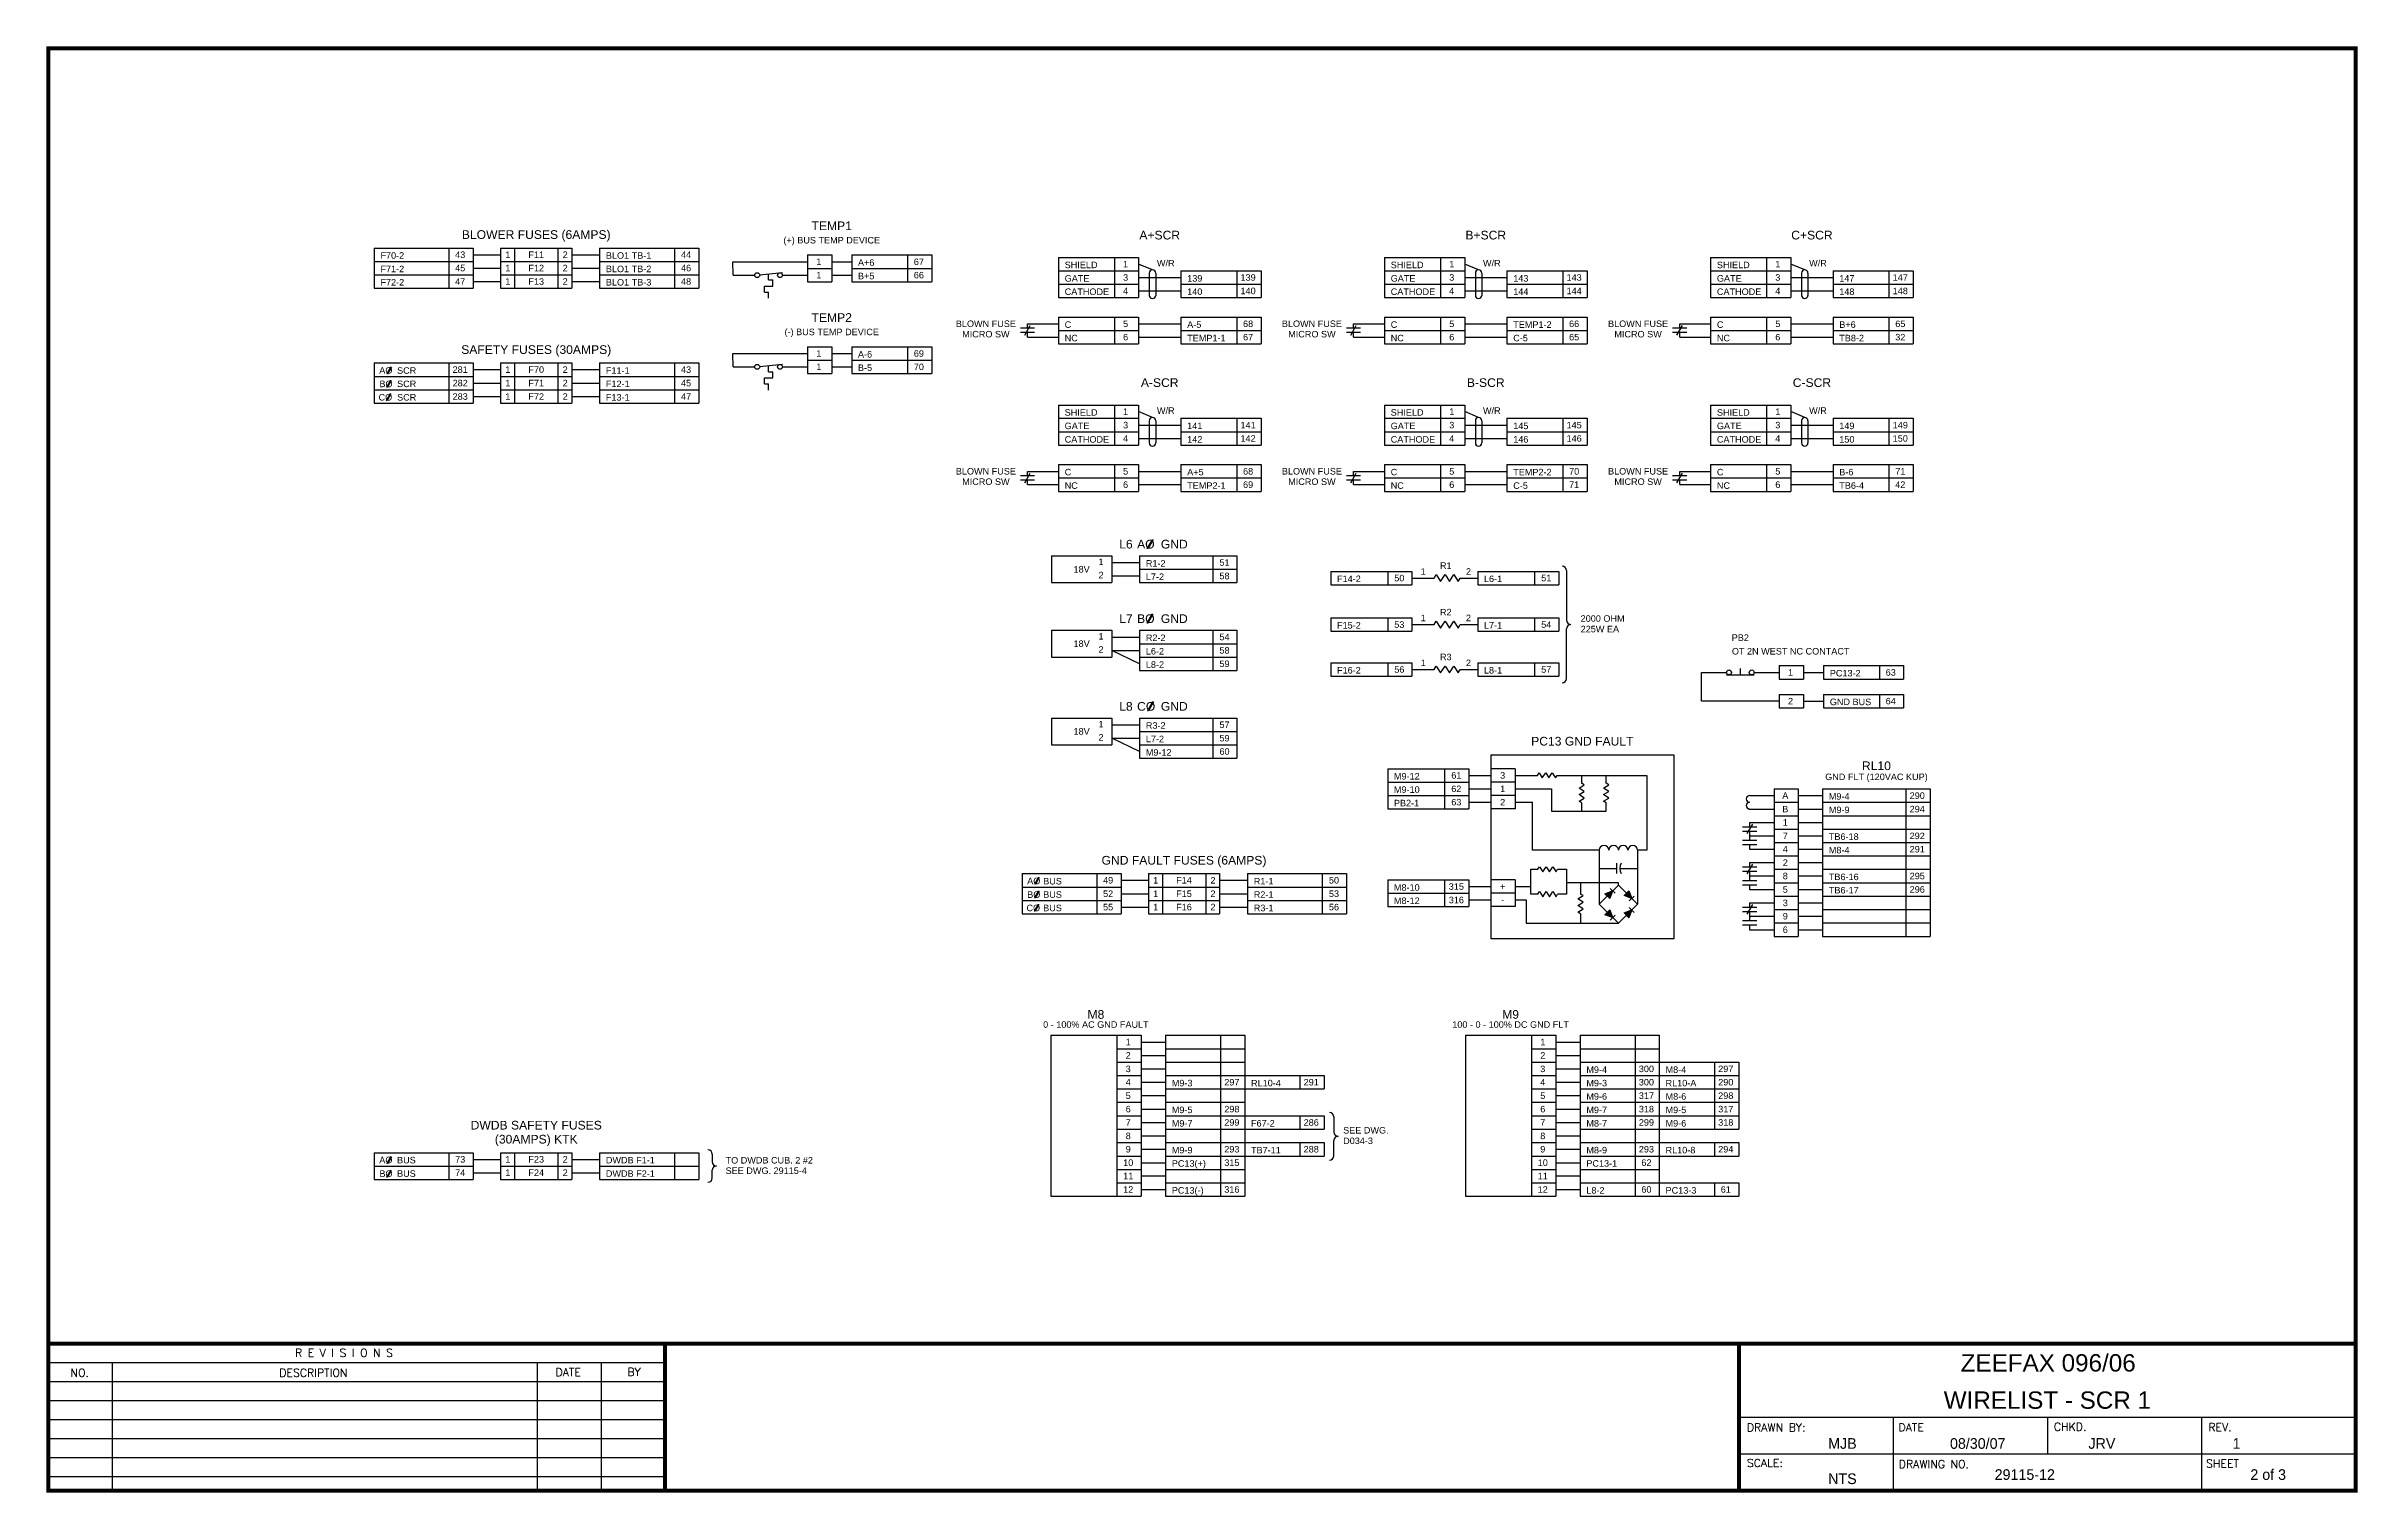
# Model space of a CAD drawing. Extents: x 0.1 to 16.8, y -1.6 to 8.8.
import ezdxf
from ezdxf.enums import TextEntityAlignment as Align

# ---------------------------------------------------------------- set-up
doc = ezdxf.new("R2010")
doc.units = 0
doc.header["$MEASUREMENT"] = 0
doc.layers.get('0').update_dxf_attribs({"linetype": 'CONTINUOUS'})
doc.layers.add('DRAWING', color=7, linetype='CONTINUOUS')
doc.styles.add('A1', font='A1.shx')
doc.styles.add('ROMAND', font='ROMAND.shx')
doc.styles.get("Standard").update_dxf_attribs({"font": 'ARIAL.TTF'})

msp = doc.modelspace()

# ---------------------------------------------------------------- texts
at = {"color": 7}
for s, height, style, p in [('R E V I S I O N S', 0.05763, 'ROMAND', (1.894, -0.648)), ('NO.', 0.0576, 'ROMAND', (0.276, -0.792)), ('DESCRIPTION', 0.05763, 'ROMAND', (1.781, -0.792)), ('DATE', 0.0576, 'ROMAND', (3.772, -0.788)), ('BY', 0.0576, 'ROMAND', (4.29, -0.786)), ('DRAWN BY:', 0.0576, 'ROMAND', (12.359, -1.186)), ('DATE', 0.0576, 'ROMAND', (13.452, -1.185)), ('CHKD.', 0.0576, 'ROMAND', (14.572, -1.181)), ('REV.', 0.0576, 'ROMAND', (15.685, -1.184)), ('MJB', 0.0769, 'A1', (12.945, -1.311)), ('08/30/07', 0.0769, 'A1', (13.823, -1.311)), ('JRV', 0.0769, 'A1', (14.821, -1.311)), ('1', 0.0769, 'A1', (15.86, -1.311)), ('SCALE:', 0.0576, 'ROMAND', (12.359, -1.442)), ('NTS', 0.0769, 'A1', (12.945, -1.565)), ('DRAWING NO.', 0.05763, 'ROMAND', (13.454, -1.45)), ('29115-12', 0.0769, 'A1', (14.145, -1.535)), ('SHEET', 0.0576, 'ROMAND', (15.669, -1.446)), ('2 of 3', 0.0769, 'A1', (15.988, -1.535))]:
    msp.add_text(s, height=height, dxfattribs=dict(at, style=style)).set_placement(p)
at = {"layer": 'DRAWING', "color": 7}
for s, height, p in [('TEMP1', 0.0625, (5.763, 7.471)), ('BLOWER FUSES (6AMPS)', 0.0625, (3.633, 7.408)), ('(+) BUS TEMP DEVICE', 0.04688, (5.763, 7.375)), ('A+SCR', 0.0625, (8.127, 7.404)), ('B+SCR', 0.0625, (10.477, 7.404)), ('C+SCR', 0.0625, (12.828, 7.404)), ('TEMP2', 0.0625, (5.763, 6.81)), ('(-) BUS TEMP DEVICE', 0.04688, (5.763, 6.714)), ('BLOWN FUSE', 0.0469, (6.874, 6.773)), ('MICRO SW', 0.0469, (6.874, 6.698)), ('BLOWN FUSE', 0.0469, (9.224, 6.773)), ('MICRO SW', 0.0469, (9.224, 6.698)), ('BLOWN FUSE', 0.0469, (11.575, 6.773)), ('MICRO SW', 0.0469, (11.575, 6.698)), ('SAFETY FUSES (30AMPS)', 0.0625, (3.633, 6.579)), ('A-SCR', 0.0625, (8.127, 6.341)), ('B-SCR', 0.0625, (10.477, 6.341)), ('C-SCR', 0.0625, (12.828, 6.341)), ('BLOWN FUSE', 0.0469, (6.874, 5.71)), ('MICRO SW', 0.0469, (6.874, 5.635)), ('BLOWN FUSE', 0.0469, (9.224, 5.71)), ('MICRO SW', 0.0469, (9.224, 5.635)), ('BLOWN FUSE', 0.0469, (11.575, 5.71)), ('MICRO SW', 0.0469, (11.575, 5.635)), ('PB2', 0.0469, (12.312, 4.511)), ('PC13 GND FAULT', 0.0625, (11.173, 3.757)), ('GND FLT (120VAC KUP)', 0.04688, (13.293, 3.508)), ('RL10', 0.0625, (13.293, 3.58)), ('GND FAULT FUSES (6AMPS)', 0.0625, (8.302, 2.899)), ('M8', 0.0625, (7.667, 1.788)), ('M9', 0.0625, (10.656, 1.788)), ('0 - 100% AC GND FAULT', 0.04688, (7.667, 1.723)), ('100 - 0 - 100% DC GND FLT', 0.04688, (10.656, 1.723)), ('DWDB SAFETY FUSES', 0.0625, (3.633, 0.99)), ('(30AMPS) KTK', 0.0625, (3.633, 0.889))]:
    msp.add_text(s, height=height, dxfattribs=at).set_placement(p, align=Align.CENTER)
for s, height, p in [('F70-2', 0.0469, (2.51, 7.265)), ('F71-2', 0.0469, (2.51, 7.168)), ('BLO1 TB-1', 0.0469, (4.135, 7.265)), ('BLO1 TB-2', 0.0469, (4.135, 7.168)), ('A+6', 0.0469, (5.952, 7.214)), ('B+5', 0.0469, (5.952, 7.117)), ('SHIELD', 0.0469, (7.442, 7.197)), ('W/R', 0.0469, (8.107, 7.21)), ('SHIELD', 0.0469, (9.792, 7.197)), ('W/R', 0.0469, (10.457, 7.21)), ('SHIELD', 0.0469, (12.143, 7.197)), ('W/R', 0.0469, (12.808, 7.21)), ('F72-2', 0.0469, (2.51, 7.072)), ('BLO1 TB-3', 0.0469, (4.135, 7.072)), ('GATE', 0.0469, (7.442, 7.1)), ('CATHODE', 0.0469, (7.442, 7.004)), ('139', 0.0469, (8.325, 7.1)), ('140', 0.0469, (8.325, 7.004)), ('GATE', 0.0469, (9.792, 7.1)), ('CATHODE', 0.0469, (9.792, 7.004)), ('143', 0.0469, (10.675, 7.1)), ('144', 0.0469, (10.675, 7.004)), ('GATE', 0.0469, (12.143, 7.1)), ('CATHODE', 0.0469, (12.143, 7.004)), ('147', 0.0469, (13.025, 7.1)), ('148', 0.0469, (13.025, 7.004)), ('C', 0.0469, (7.442, 6.767)), ('NC', 0.0469, (7.442, 6.67)), ('A-5', 0.0469, (8.325, 6.767)), ('TEMP1-1', 0.0469, (8.325, 6.67)), ('C', 0.0469, (9.792, 6.767)), ('NC', 0.0469, (9.792, 6.67)), ('TEMP1-2', 0.0469, (10.675, 6.767)), ('C-5', 0.0469, (10.675, 6.67)), ('C', 0.0469, (12.143, 6.767)), ('NC', 0.0469, (12.143, 6.67)), ('TB8-2', 0.0469, (13.025, 6.67)), ('B+6', 0.0469, (13.025, 6.767)), ('A-6', 0.0469, (5.952, 6.553)), ('B-5', 0.0469, (5.952, 6.456)), ('SCR', 0.0469, (2.63, 6.436)), ('SCR', 0.0469, (2.63, 6.34)), ('F11-1', 0.0469, (4.135, 6.436)), ('F12-1', 0.0469, (4.135, 6.34)), ('SCR', 0.0469, (2.63, 6.243)), ('F13-1', 0.0469, (4.135, 6.243)), ('SHIELD', 0.0469, (7.442, 6.134)), ('W/R', 0.0469, (8.107, 6.147)), ('SHIELD', 0.0469, (9.792, 6.134)), ('W/R', 0.0469, (10.457, 6.147)), ('SHIELD', 0.0469, (12.143, 6.134)), ('W/R', 0.0469, (12.808, 6.147)), ('GATE', 0.0469, (7.442, 6.037)), ('141', 0.0469, (8.325, 6.037)), ('GATE', 0.0469, (9.792, 6.037)), ('145', 0.0469, (10.675, 6.037)), ('GATE', 0.0469, (12.143, 6.037)), ('149', 0.0469, (13.025, 6.037)), ('CATHODE', 0.0469, (7.442, 5.94)), ('142', 0.0469, (8.325, 5.94)), ('CATHODE', 0.0469, (9.792, 5.94)), ('146', 0.0469, (10.675, 5.94)), ('CATHODE', 0.0469, (12.143, 5.94)), ('150', 0.0469, (13.025, 5.94)), ('C', 0.0469, (7.442, 5.704)), ('A+5', 0.0469, (8.325, 5.704)), ('C', 0.0469, (9.792, 5.704)), ('TEMP2-2', 0.0469, (10.675, 5.704)), ('C', 0.0469, (12.143, 5.704)), ('B-6', 0.0469, (13.025, 5.704)), ('NC', 0.0469, (7.442, 5.607)), ('TEMP2-1', 0.0469, (8.325, 5.607)), ('NC', 0.0469, (9.792, 5.607)), ('C-5', 0.0469, (10.675, 5.607)), ('NC', 0.0469, (12.143, 5.607)), ('TB6-4', 0.0469, (13.025, 5.607)), ('L6', 0.0625, (7.835, 5.177)), ('GND', 0.0625, (8.135, 5.177)), ('2', 0.0469, (7.686, 4.962)), ('1', 0.0469, (7.686, 5.057)), ('R1-2', 0.0469, (8.027, 5.046)), ('1', 0.0469, (10.008, 4.988)), ('R1', 0.0469, (10.147, 5.03)), ('2', 0.0469, (10.334, 4.988)), ('L7-2', 0.0469, (8.027, 4.95)), ('F14-2', 0.0469, (9.405, 4.935)), ('L6-1', 0.0469, (10.464, 4.935)), ('L7', 0.0625, (7.835, 4.64)), ('GND', 0.0625, (8.135, 4.64)), ('1', 0.0469, (10.008, 4.653)), ('R2', 0.0469, (10.147, 4.695)), ('2', 0.0469, (10.334, 4.653)), ('2000 OHM', 0.0469, (11.161, 4.649)), ('1', 0.0469, (7.686, 4.521)), ('R2-2', 0.0469, (8.027, 4.51)), ('F15-2', 0.0469, (9.405, 4.6)), ('L7-1', 0.0469, (10.464, 4.6)), ('225W EA', 0.0469, (11.161, 4.573)), ('2', 0.0469, (7.686, 4.426)), ('L6-2', 0.0469, (8.027, 4.413)), ('L8-2', 0.0469, (8.027, 4.317)), ('1', 0.0469, (10.008, 4.329)), ('R3', 0.0469, (10.147, 4.372)), ('2', 0.0469, (10.334, 4.329)), ('OT 2N WEST NC CONTACT', 0.04688, (12.251, 4.413)), ('F16-2', 0.0469, (9.405, 4.276)), ('L8-1', 0.0469, (10.464, 4.276)), ('PC13-2', 0.0469, (12.957, 4.255)), ('L8', 0.0625, (7.835, 4.008)), ('GND', 0.0625, (8.135, 4.008)), ('GND BUS', 0.0469, (12.957, 4.048)), ('2', 0.0469, (7.686, 3.793)), ('1', 0.0469, (7.686, 3.888)), ('R3-2', 0.0469, (8.027, 3.878)), ('L7-2', 0.0469, (8.027, 3.781)), ('M9-12', 0.0469, (8.027, 3.684)), ('M9-12', 0.0469, (9.815, 3.512)), ('M9-10', 0.0469, (9.815, 3.416)), ('PB2-1', 0.0469, (9.815, 3.319)), ('M9-4', 0.0469, (12.95, 3.367)), ('M9-9', 0.0469, (12.95, 3.27)), ('TB6-18', 0.0469, (12.95, 3.077)), ('M8-4', 0.0469, (12.95, 2.98)), ('TB6-16', 0.0469, (12.95, 2.787)), ('BUS', 0.0469, (7.287, 2.756)), ('BUS', 0.0469, (7.287, 2.66)), ('R1-1', 0.0469, (8.805, 2.756)), ('R2-1', 0.0469, (8.805, 2.66)), ('M8-10', 0.0469, (9.815, 2.711)), ('TB6-17', 0.0469, (12.95, 2.691)), ('BUS', 0.0469, (7.287, 2.563)), ('R3-1', 0.0469, (8.805, 2.563)), ('M8-12', 0.0469, (9.815, 2.615)), ('M9-3', 0.0469, (8.214, 1.301)), ('RL10-4', 0.0469, (8.785, 1.301)), ('M9-4', 0.0469, (11.202, 1.398)), ('M9-3', 0.0469, (11.202, 1.301)), ('M8-4', 0.0469, (11.773, 1.398)), ('RL10-A', 0.0469, (11.773, 1.301)), ('M9-6', 0.0469, (11.202, 1.205)), ('M8-6', 0.0469, (11.773, 1.205)), ('M9-5', 0.0469, (8.214, 1.108)), ('M9-7', 0.0469, (8.214, 1.011)), ('F67-2', 0.0469, (8.785, 1.011)), ('SEE DWG.', 0.0469, (9.449, 0.961)), ('M9-7', 0.0469, (11.202, 1.108)), ('M8-7', 0.0469, (11.202, 1.011)), ('M9-5', 0.0469, (11.773, 1.108)), ('M9-6', 0.0469, (11.773, 1.011)), ('M9-9', 0.0469, (8.214, 0.818)), ('TB7-11', 0.0469, (8.785, 0.818)), ('D034-3', 0.0469, (9.449, 0.885)), ('M8-9', 0.0469, (11.202, 0.818)), ('RL10-8', 0.0469, (11.773, 0.818)), ('BUS', 0.0469, (2.63, 0.746)), ('BUS', 0.0469, (2.63, 0.649)), ('DWDB F1-1', 0.0469, (4.135, 0.746)), ('DWDB F2-1', 0.0469, (4.135, 0.649)), ('TO DWDB CUB. 2 #2', 0.04688, (4.998, 0.745)), ('SEE DWG. 29115-4', 0.04688, (4.998, 0.67)), ('PC13(+)', 0.0469, (8.214, 0.722)), ('PC13-1', 0.0469, (11.202, 0.722)), ('PC13(-)', 0.0469, (8.214, 0.528)), ('L8-2', 0.0469, (11.202, 0.528)), ('PC13-3', 0.0469, (11.773, 0.528))]:
    msp.add_text(s, height=height, dxfattribs=at).set_placement(p)
for s, p in [('43', (3.085, 7.294)), ('45', (3.085, 7.198)), ('1', (3.428, 7.294)), ('1', (3.428, 7.198)), ('F11', (3.633, 7.294)), ('F12', (3.633, 7.198)), ('2', (3.842, 7.294)), ('2', (3.842, 7.198)), ('44', (4.713, 7.294)), ('46', (4.713, 7.198)), ('1', (5.67, 7.243)), ('1', (5.67, 7.147)), ('67', (6.391, 7.243)), ('66', (6.391, 7.147)), ('1', (7.881, 7.226)), ('1', (10.232, 7.226)), ('1', (12.582, 7.226)), ('47', (3.085, 7.101)), ('1', (3.428, 7.101)), ('F13', (3.633, 7.101)), ('2', (3.842, 7.101)), ('48', (4.713, 7.101)), ('4', (7.881, 7.033)), ('3', (7.881, 7.13)), ('139', (8.764, 7.13)), ('140', (8.764, 7.033)), ('4', (10.232, 7.033)), ('3', (10.232, 7.13)), ('143', (11.114, 7.13)), ('144', (11.114, 7.033)), ('4', (12.582, 7.033)), ('3', (12.582, 7.13)), ('147', (13.465, 7.13)), ('148', (13.465, 7.033)), ('5', (7.881, 6.796)), ('6', (7.881, 6.7)), ('68', (8.764, 6.796)), ('67', (8.764, 6.7)), ('5', (10.232, 6.796)), ('6', (10.232, 6.7)), ('66', (11.114, 6.796)), ('65', (11.114, 6.7)), ('5', (12.582, 6.796)), ('6', (12.582, 6.7)), ('65', (13.465, 6.796)), ('32', (13.465, 6.7)), ('1', (5.67, 6.582)), ('1', (5.67, 6.486)), ('69', (6.391, 6.582)), ('70', (6.391, 6.486)), ('281', (3.085, 6.466)), ('282', (3.085, 6.369)), ('1', (3.428, 6.466)), ('1', (3.428, 6.369)), ('F70', (3.633, 6.466)), ('F71', (3.633, 6.369)), ('2', (3.842, 6.466)), ('2', (3.842, 6.369)), ('43', (4.713, 6.466)), ('45', (4.713, 6.369)), ('283', (3.085, 6.272)), ('1', (3.428, 6.272)), ('F72', (3.633, 6.272)), ('2', (3.842, 6.272)), ('47', (4.713, 6.272)), ('1', (7.881, 6.163)), ('1', (10.232, 6.163)), ('1', (12.582, 6.163)), ('3', (7.881, 6.066)), ('141', (8.764, 6.066)), ('3', (10.232, 6.066)), ('145', (11.114, 6.066)), ('3', (12.582, 6.066)), ('149', (13.465, 6.066)), ('4', (7.881, 5.97)), ('142', (8.764, 5.97)), ('4', (10.232, 5.97)), ('146', (11.114, 5.97)), ('4', (12.582, 5.97)), ('150', (13.465, 5.97)), ('5', (7.881, 5.733)), ('68', (8.764, 5.733)), ('5', (10.232, 5.733)), ('70', (11.114, 5.733)), ('5', (12.582, 5.733)), ('71', (13.465, 5.733)), ('6', (7.881, 5.637)), ('69', (8.764, 5.637)), ('6', (10.232, 5.637)), ('71', (11.114, 5.637)), ('6', (12.582, 5.637)), ('42', (13.465, 5.637)), ('18V', (7.564, 5.027)), ('51', (8.594, 5.076)), ('58', (8.594, 4.979)), ('50', (9.854, 4.964)), ('51', (10.913, 4.964)), ('18V', (7.564, 4.491)), ('54', (8.594, 4.539)), ('53', (9.854, 4.629)), ('54', (10.913, 4.629)), ('58', (8.594, 4.443)), ('59', (8.594, 4.346)), ('56', (9.854, 4.305)), ('57', (10.913, 4.305)), ('1', (12.674, 4.284)), ('63', (13.396, 4.284)), ('2', (12.674, 4.077)), ('64', (13.396, 4.077)), ('18V', (7.564, 3.859)), ('57', (8.594, 3.907)), ('59', (8.594, 3.81)), ('60', (8.594, 3.714)), ('61', (10.265, 3.542)), ('3', (10.599, 3.542)), ('62', (10.265, 3.445)), ('63', (10.265, 3.349)), ('2', (10.599, 3.349)), ('1', (10.599, 3.445)), ('A', (12.636, 3.396)), ('290', (13.587, 3.396)), ('B', (12.636, 3.299)), ('1', (12.636, 3.203)), ('294', (13.587, 3.299)), ('4', (12.636, 3.01)), ('7', (12.636, 3.106)), ('292', (13.587, 3.106)), ('291', (13.587, 3.01)), ('2', (12.636, 2.913)), ('8', (12.636, 2.817)), ('295', (13.587, 2.817)), ('49', (7.755, 2.786)), ('52', (7.755, 2.689)), ('1', (8.098, 2.786)), ('1', (8.098, 2.689)), ('F14', (8.302, 2.786)), ('F15', (8.302, 2.689)), ('2', (8.511, 2.786)), ('2', (8.511, 2.689)), ('50', (9.383, 2.786)), ('53', (9.383, 2.689)), ('315', (10.265, 2.741)), ('316', (10.265, 2.644)), ('+', (10.599, 2.741)), ('5', (12.636, 2.72)), ('296', (13.587, 2.72)), ('55', (7.755, 2.593)), ('1', (8.098, 2.593)), ('F16', (8.302, 2.593)), ('2', (8.511, 2.593)), ('56', (9.383, 2.593)), ('-', (10.599, 2.644)), ('3', (12.636, 2.623)), ('9', (12.636, 2.527)), ('6', (12.636, 2.43)), ('2', (7.9, 1.524)), ('1', (7.9, 1.62)), ('2', (10.888, 1.524)), ('1', (10.888, 1.62)), ('4', (7.9, 1.331)), ('3', (7.9, 1.427)), ('297', (8.647, 1.331)), ('291', (9.219, 1.331)), ('4', (10.888, 1.331)), ('3', (10.888, 1.427)), ('300', (11.635, 1.427)), ('300', (11.635, 1.331)), ('297', (12.207, 1.427)), ('290', (12.207, 1.331)), ('5', (7.9, 1.234)), ('5', (10.888, 1.234)), ('317', (11.635, 1.234)), ('298', (12.207, 1.234)), ('6', (7.9, 1.137)), ('7', (7.9, 1.041)), ('298', (8.647, 1.137)), ('299', (8.647, 1.041)), ('286', (9.219, 1.041)), ('6', (10.888, 1.137)), ('7', (10.888, 1.041)), ('318', (11.635, 1.137)), ('299', (11.635, 1.041)), ('317', (12.207, 1.137)), ('318', (12.207, 1.041)), ('8', (7.9, 0.944)), ('9', (7.9, 0.848)), ('293', (8.647, 0.848)), ('288', (9.219, 0.848)), ('8', (10.888, 0.944)), ('9', (10.888, 0.848)), ('293', (11.635, 0.848)), ('294', (12.207, 0.848)), ('73', (3.085, 0.775)), ('74', (3.085, 0.679)), ('1', (3.428, 0.775)), ('1', (3.428, 0.679)), ('F23', (3.633, 0.775)), ('F24', (3.633, 0.679)), ('2', (3.842, 0.775)), ('2', (3.842, 0.679)), ('10', (7.9, 0.751)), ('11', (7.9, 0.655)), ('315', (8.647, 0.751)), ('10', (10.888, 0.751)), ('11', (10.888, 0.655)), ('62', (11.635, 0.751)), ('12', (7.9, 0.558)), ('316', (8.647, 0.558)), ('12', (10.888, 0.558)), ('60', (11.635, 0.558)), ('61', (12.207, 0.558))]:
    msp.add_text(s, height=0.0469, dxfattribs=at).set_placement(p, align=Align.MIDDLE_CENTER)
at = {"layer": 'DRAWING', "color": 7, "linetype": 'ByBlock'}
msp.add_text('ZEEFAX 096/06', height=0.125, dxfattribs=at).set_placement((14.531, -0.754), align=Align.CENTER)
msp.add_text('WIRELIST - SCR 1', height=0.125, dxfattribs=at).set_placement((14.525, -0.96), align=Align.MIDDLE_CENTER)

# ---------------------------------------------------------------- blocks, each defined once
blk = doc.blocks.new('npcap')
for p, q in [((0, 0.051), (0, -0.051)), ((0.031, 0.051), (0.031, -0.051))]:
    blk.add_line(p, q)
blk = doc.blocks.new('A_phase')
h = blk.add_hatch(color=256)
h.paths.add_polyline_path([(0.1, -0.033), (0.108, -0.033), (0.145, 0.031), (0.137, 0.031)], flags=16)
h.paths.add_polyline_path([(0.01, -0.05), (0.165, -0.05), (0.165, 0.047), (0.01, 0.047)], flags=9)
for p, q in [((0.137, 0.031), (0.1, -0.033)), ((0.145, 0.031), (0.108, -0.033)), ((0.137, 0.031), (0.145, 0.031)), ((0.108, -0.033), (0.1, -0.033))]:
    blk.add_line(p, q)
blk.add_text('AO', height=0.0625).set_placement((0.029, -0.032))
blk = doc.blocks.new('B_phase')
h = blk.add_hatch(color=256)
h.paths.add_polyline_path([(0.094, -0.031), (0.101, -0.031), (0.139, 0.033), (0.131, 0.033)], flags=16)
h.paths.add_polyline_path([(0.01, -0.048), (0.158, -0.048), (0.158, 0.049), (0.01, 0.049)], flags=9)
for p, q in [((0.131, 0.033), (0.094, -0.031)), ((0.139, 0.033), (0.101, -0.031)), ((0.131, 0.033), (0.139, 0.033)), ((0.101, -0.031), (0.094, -0.031))]:
    blk.add_line(p, q)
blk.add_text('BO', height=0.0625).set_placement((0.025, -0.03))
blk = doc.blocks.new('C_phase')
h = blk.add_hatch(color=256)
h.paths.add_polyline_path([(0.099, -0.026), (0.107, -0.026), (0.144, 0.038), (0.136, 0.038)], flags=16)
h.paths.add_polyline_path([(0.013, -0.043), (0.168, -0.043), (0.168, 0.054), (0.013, 0.054)], flags=9)
for p, q in [((0.136, 0.038), (0.099, -0.026)), ((0.144, 0.038), (0.107, -0.026)), ((0.136, 0.038), (0.144, 0.038)), ((0.107, -0.026), (0.099, -0.026))]:
    blk.add_line(p, q)
blk.add_text('CO', height=0.0625).set_placement((0.025, -0.025))
blk = doc.blocks.new('N_C_contact')
for p, q in [((0.051, 0.031), (-0.051, 0.031)), ((0.051, 0), (-0.051, 0)), ((-0.02, -0.019), (0.02, 0.05))]:
    blk.add_line(p, q)
blk = doc.blocks.new('resistor')
for p, q in [((0, 0), (0.016, 0.025)), ((0.016, 0.025), (0.047, -0.025)), ((0.047, -0.025), (0.08, 0.025)), ((0.08, 0.025), (0.111, -0.025)), ((0.111, -0.025), (0.142, 0.025)), ((0.142, 0.025), (0.174, -0.025)), ((0.174, -0.025), (0.189, 0))]:
    blk.add_line(p, q)
blk = doc.blocks.new('coil')
for centre in [(0.046, 0), (0.138, 0), (0.23, 0), (0.322, 0)]:
    blk.add_arc(centre, 0.046, 0, 180)
blk = doc.blocks.new('pcap')
blk.add_line((0, 0.051), (0, -0.051))
blk.add_arc((0.137, 0), 0.105, 151.227, 208.773)
blk = doc.blocks.new('diode')
blk.add_hatch(color=256).paths.add_polyline_path([(0.072, 0), (0, 0.033), (0, -0.033)])
for p, q in [((0, 0.033), (0.072, 0)), ((0, 0.033), (0, -0.033)), ((0.072, 0), (0, -0.033)), ((0.072, 0.033), (0.072, -0.033))]:
    blk.add_line(p, q)

# ---------------------------------------------------------------- linework, layer by layer
at = {"color": 7}
for p, q in [((0.116, -0.553), (0.116, -1.613)), ((0.116, -0.69), (4.561, -0.69)), ((0.116, -0.827), (4.561, -0.827)), ((0.116, -0.827), (4.561, -0.827)), ((0.116, -0.827), (4.561, -0.827)), ((0.577, -0.69), (0.577, -1.613)), ((3.639, -0.69), (3.639, -1.613)), ((4.1, -0.69), (4.1, -1.613)), ((0.116, -0.964), (4.561, -0.964)), ((0.116, -0.964), (4.561, -0.964)), ((0.116, -0.964), (4.561, -0.964)), ((0.116, -1.1), (4.561, -1.1)), ((12.303, -1.083), (16.748, -1.083)), ((13.414, -1.083), (13.414, -1.613)), ((14.525, -1.083), (14.525, -1.348)), ((15.637, -1.083), (15.637, -1.613)), ((0.116, -1.237), (4.561, -1.237)), ((0.116, -1.374), (4.561, -1.374)), ((12.303, -1.348), (16.748, -1.348)), ((0.116, -1.511), (4.561, -1.511))]:
    msp.add_line(p, q, dxfattribs=at)
at = {"color": 7, "const_width": 0.0288}
msp.add_lwpolyline([(16.748, -1.613), (16.748, 8.782), (0.116, 8.782), (0.116, -1.613)], close=True, dxfattribs=at)
for points in [[(0.116, -0.553), (16.748, -0.553)], [(4.561, -0.553), (4.561, -1.613)], [(12.303, -1.613), (12.303, -0.553)]]:
    msp.add_lwpolyline(points, dxfattribs=at)
at = {"layer": 'DRAWING', "color": 7}
for p, q in [((2.465, 7.342), (3.178, 7.342)), ((2.465, 7.342), (2.465, 7.053)), ((3.003, 7.342), (3.003, 7.053)), ((3.178, 7.342), (3.178, 7.053)), ((3.376, 7.342), (3.89, 7.342)), ((3.376, 7.342), (3.376, 7.053)), ((3.476, 7.342), (3.476, 7.053)), ((3.789, 7.342), (3.789, 7.053)), ((3.89, 7.342), (3.89, 7.053)), ((4.09, 7.342), (4.804, 7.342)), ((4.09, 7.342), (4.09, 7.053)), ((4.629, 7.342), (4.629, 7.053)), ((4.804, 7.342), (4.804, 7.053)), ((2.465, 7.246), (3.178, 7.246)), ((3.178, 7.294), (3.376, 7.294)), ((3.178, 7.198), (3.376, 7.198)), ((3.376, 7.246), (3.89, 7.246)), ((3.89, 7.294), (4.09, 7.294)), ((3.89, 7.198), (4.09, 7.198)), ((4.09, 7.246), (4.804, 7.246)), ((5.05, 7.243), (5.588, 7.243)), ((5.052, 7.147), (5.05, 7.243)), ((5.243, 7.149), (5.408, 7.166)), ((5.588, 7.292), (5.763, 7.292)), ((5.588, 7.292), (5.588, 7.099)), ((5.588, 7.195), (5.763, 7.195)), ((5.763, 7.292), (5.763, 7.099)), ((5.763, 7.243), (5.907, 7.243)), ((5.907, 7.292), (6.484, 7.292)), ((5.907, 7.292), (5.907, 7.099)), ((5.907, 7.195), (6.484, 7.195)), ((6.31, 7.292), (6.31, 7.099)), ((6.484, 7.292), (6.484, 7.099)), ((7.397, 7.274), (7.397, 6.985)), ((7.397, 7.274), (7.974, 7.274)), ((7.397, 7.178), (7.974, 7.178)), ((7.8, 7.274), (7.8, 6.985)), ((7.974, 7.274), (7.974, 6.985)), ((8.075, 7.185), (7.974, 7.226)), ((8.28, 7.178), (8.857, 7.178)), ((8.28, 7.178), (8.28, 6.985)), ((8.682, 7.178), (8.682, 6.985)), ((8.857, 7.178), (8.857, 6.985)), ((9.747, 7.274), (10.325, 7.274)), ((9.747, 7.274), (9.747, 6.985)), ((9.747, 7.178), (10.325, 7.178)), ((10.15, 7.274), (10.15, 6.985)), ((10.325, 7.274), (10.325, 6.985)), ((10.425, 7.185), (10.325, 7.226)), ((10.63, 7.178), (11.207, 7.178)), ((10.63, 7.178), (10.63, 6.985)), ((11.033, 7.178), (11.033, 6.985)), ((11.207, 7.178), (11.207, 6.985)), ((12.098, 7.274), (12.675, 7.274)), ((12.098, 7.274), (12.098, 6.985)), ((12.098, 7.178), (12.675, 7.178)), ((12.5, 7.274), (12.5, 6.985)), ((12.675, 7.274), (12.675, 6.985)), ((12.776, 7.185), (12.675, 7.226)), ((12.98, 7.178), (13.558, 7.178)), ((12.98, 7.178), (12.98, 6.985)), ((13.383, 7.178), (13.383, 6.985)), ((13.558, 7.178), (13.558, 6.985)), ((2.465, 7.149), (3.178, 7.149)), ((2.465, 7.053), (3.178, 7.053)), ((3.178, 7.101), (3.376, 7.101)), ((3.376, 7.149), (3.89, 7.149)), ((3.376, 7.053), (3.89, 7.053)), ((3.89, 7.101), (4.09, 7.101)), ((4.09, 7.149), (4.804, 7.149)), ((4.09, 7.053), (4.804, 7.053)), ((5.052, 7.147), (5.208, 7.147)), ((5.278, 7.024), (5.278, 7.068)), ((5.278, 7.068), (5.338, 7.068)), ((5.278, 7.024), (5.308, 7.024)), ((5.308, 7.112), (5.308, 7.156)), ((5.308, 7.112), (5.338, 7.112)), ((5.308, 6.98), (5.308, 7.024)), ((5.338, 7.068), (5.338, 7.112)), ((5.408, 7.147), (5.588, 7.147)), ((5.588, 7.099), (5.763, 7.099)), ((5.763, 7.147), (5.907, 7.147)), ((5.907, 7.099), (6.484, 7.099)), ((7.397, 7.081), (7.974, 7.081)), ((7.974, 7.13), (8.28, 7.13)), ((7.974, 7.033), (8.28, 7.033)), ((8.052, 7.162), (8.052, 7.001)), ((8.098, 7.162), (8.098, 7.001)), ((8.28, 7.081), (8.857, 7.081)), ((9.747, 7.081), (10.325, 7.081)), ((10.325, 7.13), (10.63, 7.13)), ((10.325, 7.033), (10.63, 7.033)), ((10.402, 7.162), (10.402, 7.001)), ((10.449, 7.162), (10.449, 7.001)), ((10.63, 7.081), (11.207, 7.081)), ((12.098, 7.081), (12.675, 7.081)), ((12.675, 7.13), (12.98, 7.13)), ((12.675, 7.033), (12.98, 7.033)), ((12.753, 7.162), (12.753, 7.001)), ((12.799, 7.162), (12.799, 7.001)), ((12.98, 7.081), (13.558, 7.081)), ((7.397, 6.985), (7.974, 6.985)), ((7.397, 6.845), (7.974, 6.845)), ((7.397, 6.845), (7.397, 6.652)), ((7.8, 6.845), (7.8, 6.652)), ((7.974, 6.845), (7.974, 6.652)), ((8.28, 6.985), (8.857, 6.985)), ((8.28, 6.845), (8.857, 6.845)), ((8.28, 6.845), (8.28, 6.652)), ((8.682, 6.845), (8.682, 6.652)), ((8.857, 6.845), (8.857, 6.652)), ((9.747, 6.985), (10.325, 6.985)), ((9.747, 6.845), (10.325, 6.845)), ((9.747, 6.845), (9.747, 6.652)), ((10.15, 6.845), (10.15, 6.652)), ((10.325, 6.845), (10.325, 6.652)), ((10.63, 6.985), (11.207, 6.985)), ((10.63, 6.845), (11.207, 6.845)), ((10.63, 6.845), (10.63, 6.652)), ((11.033, 6.845), (11.033, 6.652)), ((11.207, 6.845), (11.207, 6.652)), ((12.098, 6.985), (12.675, 6.985)), ((12.098, 6.845), (12.675, 6.845)), ((12.098, 6.845), (12.098, 6.652)), ((12.5, 6.845), (12.5, 6.652)), ((12.675, 6.845), (12.675, 6.652)), ((12.98, 6.985), (13.558, 6.985)), ((12.98, 6.845), (13.558, 6.845)), ((12.98, 6.845), (12.98, 6.652)), ((13.383, 6.845), (13.383, 6.652)), ((13.558, 6.845), (13.558, 6.652)), ((7.174, 6.796), (7.397, 6.796)), ((7.174, 6.764), (7.174, 6.796)), ((7.174, 6.7), (7.174, 6.733)), ((7.174, 6.7), (7.397, 6.7)), ((7.397, 6.748), (7.974, 6.748)), ((7.974, 6.796), (8.28, 6.796)), ((7.974, 6.7), (8.28, 6.7)), ((8.28, 6.748), (8.857, 6.748)), ((9.524, 6.796), (9.747, 6.796)), ((9.524, 6.764), (9.524, 6.796)), ((9.524, 6.7), (9.524, 6.733)), ((9.524, 6.7), (9.747, 6.7)), ((9.747, 6.748), (10.325, 6.748)), ((10.325, 6.796), (10.63, 6.796)), ((10.325, 6.7), (10.63, 6.7)), ((10.63, 6.748), (11.207, 6.748)), ((11.875, 6.796), (12.098, 6.796)), ((11.875, 6.764), (11.875, 6.796)), ((11.875, 6.7), (11.875, 6.733)), ((11.875, 6.7), (12.098, 6.7)), ((12.098, 6.748), (12.675, 6.748)), ((12.675, 6.796), (12.98, 6.796)), ((12.675, 6.7), (12.98, 6.7)), ((12.98, 6.748), (13.558, 6.748)), ((2.465, 6.514), (3.178, 6.514)), ((2.465, 6.514), (2.465, 6.224)), ((3.003, 6.514), (3.003, 6.224)), ((3.178, 6.514), (3.178, 6.224)), ((3.376, 6.514), (3.89, 6.514)), ((3.376, 6.514), (3.376, 6.224)), ((3.476, 6.514), (3.476, 6.224)), ((3.789, 6.514), (3.789, 6.224)), ((3.89, 6.514), (3.89, 6.224)), ((4.09, 6.514), (4.804, 6.514)), ((4.09, 6.514), (4.09, 6.224)), ((4.629, 6.514), (4.629, 6.224)), ((4.804, 6.514), (4.804, 6.224)), ((5.05, 6.582), (5.588, 6.582)), ((5.052, 6.486), (5.05, 6.582)), ((5.243, 6.488), (5.408, 6.505)), ((5.588, 6.631), (5.763, 6.631)), ((5.588, 6.631), (5.588, 6.437)), ((5.588, 6.534), (5.763, 6.534)), ((5.763, 6.631), (5.763, 6.437)), ((5.763, 6.582), (5.907, 6.582)), ((5.907, 6.631), (6.484, 6.631)), ((5.907, 6.631), (5.907, 6.437)), ((5.907, 6.534), (6.484, 6.534)), ((6.31, 6.631), (6.31, 6.437)), ((6.484, 6.631), (6.484, 6.437)), ((7.397, 6.652), (7.974, 6.652)), ((8.28, 6.652), (8.857, 6.652)), ((9.747, 6.652), (10.325, 6.652)), ((10.63, 6.652), (11.207, 6.652)), ((12.098, 6.652), (12.675, 6.652)), ((12.98, 6.652), (13.558, 6.652)), ((2.465, 6.417), (3.178, 6.417)), ((3.178, 6.466), (3.376, 6.466)), ((3.178, 6.369), (3.376, 6.369)), ((3.376, 6.417), (3.89, 6.417)), ((3.89, 6.466), (4.09, 6.466)), ((3.89, 6.369), (4.09, 6.369)), ((4.09, 6.417), (4.804, 6.417)), ((5.052, 6.486), (5.208, 6.486)), ((5.278, 6.407), (5.338, 6.407)), ((5.278, 6.363), (5.278, 6.407)), ((5.278, 6.363), (5.308, 6.363)), ((5.308, 6.451), (5.308, 6.495)), ((5.308, 6.451), (5.338, 6.451)), ((5.308, 6.319), (5.308, 6.363)), ((5.338, 6.407), (5.338, 6.451)), ((5.408, 6.486), (5.588, 6.486)), ((5.588, 6.437), (5.763, 6.437)), ((5.763, 6.486), (5.907, 6.486)), ((5.907, 6.437), (6.484, 6.437)), ((2.465, 6.321), (3.178, 6.321)), ((2.465, 6.224), (3.178, 6.224)), ((3.178, 6.272), (3.376, 6.272)), ((3.376, 6.321), (3.89, 6.321)), ((3.376, 6.224), (3.89, 6.224)), ((3.89, 6.272), (4.09, 6.272)), ((4.09, 6.321), (4.804, 6.321)), ((4.09, 6.224), (4.804, 6.224)), ((7.397, 6.211), (7.974, 6.211)), ((7.397, 6.211), (7.397, 5.922)), ((7.8, 6.211), (7.8, 5.922)), ((7.974, 6.211), (7.974, 5.922)), ((9.747, 6.211), (10.325, 6.211)), ((9.747, 6.211), (9.747, 5.922)), ((10.15, 6.211), (10.15, 5.922)), ((10.325, 6.211), (10.325, 5.922)), ((12.098, 6.211), (12.675, 6.211)), ((12.098, 6.211), (12.098, 5.922)), ((12.5, 6.211), (12.5, 5.922)), ((12.675, 6.211), (12.675, 5.922)), ((7.397, 6.115), (7.974, 6.115)), ((7.397, 6.018), (7.974, 6.018)), ((8.075, 6.121), (7.974, 6.163)), ((7.974, 6.066), (8.28, 6.066)), ((8.052, 6.098), (8.052, 5.938)), ((8.098, 6.098), (8.098, 5.938)), ((8.28, 6.115), (8.857, 6.115)), ((8.28, 6.115), (8.28, 5.922)), ((8.28, 6.018), (8.857, 6.018)), ((8.682, 6.115), (8.682, 5.922)), ((8.857, 6.115), (8.857, 5.922)), ((9.747, 6.115), (10.325, 6.115)), ((9.747, 6.018), (10.325, 6.018)), ((10.425, 6.121), (10.325, 6.163)), ((10.325, 6.066), (10.63, 6.066)), ((10.402, 6.098), (10.402, 5.938)), ((10.449, 6.098), (10.449, 5.938)), ((10.63, 6.115), (10.63, 5.922)), ((10.63, 6.115), (11.207, 6.115)), ((10.63, 6.018), (11.207, 6.018)), ((11.033, 6.115), (11.033, 5.922)), ((11.207, 6.115), (11.207, 5.922)), ((12.098, 6.115), (12.675, 6.115)), ((12.098, 6.018), (12.675, 6.018)), ((12.776, 6.121), (12.675, 6.163)), ((12.675, 6.066), (12.98, 6.066)), ((12.753, 6.098), (12.753, 5.938)), ((12.799, 6.098), (12.799, 5.938)), ((12.98, 6.115), (12.98, 5.922)), ((12.98, 6.115), (13.558, 6.115)), ((12.98, 6.018), (13.558, 6.018)), ((13.383, 6.115), (13.383, 5.922)), ((13.558, 6.115), (13.558, 5.922)), ((7.397, 5.922), (7.974, 5.922)), ((7.974, 5.97), (8.28, 5.97)), ((8.28, 5.922), (8.857, 5.922)), ((9.747, 5.922), (10.325, 5.922)), ((10.325, 5.97), (10.63, 5.97)), ((10.63, 5.922), (11.207, 5.922)), ((12.098, 5.922), (12.675, 5.922)), ((12.675, 5.97), (12.98, 5.97)), ((12.98, 5.922), (13.558, 5.922)), ((7.174, 5.733), (7.397, 5.733)), ((7.174, 5.701), (7.174, 5.733)), ((7.174, 5.637), (7.174, 5.669)), ((7.397, 5.782), (7.974, 5.782)), ((7.397, 5.782), (7.397, 5.588)), ((7.397, 5.685), (7.974, 5.685)), ((7.8, 5.782), (7.8, 5.588)), ((7.974, 5.782), (7.974, 5.588)), ((7.974, 5.733), (8.28, 5.733)), ((8.28, 5.782), (8.857, 5.782)), ((8.28, 5.782), (8.28, 5.588)), ((8.28, 5.685), (8.857, 5.685)), ((8.682, 5.782), (8.682, 5.588)), ((8.857, 5.782), (8.857, 5.588)), ((9.524, 5.733), (9.747, 5.733)), ((9.524, 5.701), (9.524, 5.733)), ((9.524, 5.637), (9.524, 5.669)), ((9.747, 5.782), (10.325, 5.782)), ((9.747, 5.782), (9.747, 5.588)), ((9.747, 5.685), (10.325, 5.685)), ((10.15, 5.782), (10.15, 5.588)), ((10.325, 5.782), (10.325, 5.588)), ((10.325, 5.733), (10.63, 5.733)), ((10.63, 5.782), (11.207, 5.782)), ((10.63, 5.782), (10.63, 5.588)), ((10.63, 5.685), (11.207, 5.685)), ((11.033, 5.782), (11.033, 5.588)), ((11.207, 5.782), (11.207, 5.588)), ((11.875, 5.733), (12.098, 5.733)), ((11.875, 5.701), (11.875, 5.733)), ((11.875, 5.637), (11.875, 5.669)), ((12.098, 5.782), (12.675, 5.782)), ((12.098, 5.782), (12.098, 5.588)), ((12.098, 5.685), (12.675, 5.685)), ((12.5, 5.782), (12.5, 5.588)), ((12.675, 5.782), (12.675, 5.588)), ((12.675, 5.733), (12.98, 5.733)), ((12.98, 5.782), (13.558, 5.782)), ((12.98, 5.782), (12.98, 5.588)), ((12.98, 5.685), (13.558, 5.685)), ((13.383, 5.782), (13.383, 5.588)), ((13.558, 5.782), (13.558, 5.588)), ((7.174, 5.637), (7.397, 5.637)), ((7.397, 5.588), (7.974, 5.588)), ((7.974, 5.637), (8.28, 5.637)), ((8.28, 5.588), (8.857, 5.588)), ((9.524, 5.637), (9.747, 5.637)), ((9.747, 5.588), (10.325, 5.588)), ((10.325, 5.637), (10.63, 5.637)), ((10.63, 5.588), (11.207, 5.588)), ((11.875, 5.637), (12.098, 5.637)), ((12.098, 5.588), (12.675, 5.588)), ((12.675, 5.637), (12.98, 5.637)), ((12.98, 5.588), (13.558, 5.588)), ((7.347, 5.124), (7.781, 5.124)), ((7.347, 5.124), (7.347, 4.931)), ((7.781, 5.124), (7.781, 4.931)), ((7.781, 5.076), (7.982, 5.076)), ((7.982, 5.124), (8.684, 5.124)), ((7.982, 5.124), (7.982, 4.931)), ((7.982, 5.027), (8.684, 5.027)), ((8.51, 5.124), (8.51, 4.931)), ((8.684, 5.124), (8.684, 4.931)), ((9.36, 5.012), (9.945, 5.012)), ((9.36, 5.012), (9.36, 4.916)), ((9.77, 5.012), (9.77, 4.916)), ((9.945, 5.012), (9.945, 4.916)), ((10.419, 5.012), (11.004, 5.012)), ((10.419, 5.012), (10.419, 4.916)), ((10.829, 5.012), (10.829, 4.916)), ((11.004, 5.012), (11.004, 4.916)), ((11.027, 5.05), (11.027, 5.05)), ((11.059, 5.018), (11.059, 4.66)), ((7.347, 4.931), (7.781, 4.931)), ((7.781, 4.979), (7.982, 4.979)), ((7.982, 4.931), (8.684, 4.931)), ((9.36, 4.916), (9.945, 4.916)), ((9.945, 4.964), (10.104, 4.964)), ((10.293, 4.964), (10.419, 4.964)), ((10.419, 4.916), (11.004, 4.916)), ((9.36, 4.677), (9.945, 4.677)), ((9.36, 4.677), (9.36, 4.581)), ((9.77, 4.677), (9.77, 4.581)), ((9.945, 4.677), (9.945, 4.581)), ((10.419, 4.677), (11.004, 4.677)), ((10.419, 4.677), (10.419, 4.581)), ((10.829, 4.677), (10.829, 4.581)), ((11.004, 4.677), (11.004, 4.581)), ((7.347, 4.588), (7.347, 4.394)), ((7.347, 4.588), (7.781, 4.588)), ((7.781, 4.588), (7.781, 4.394)), ((7.781, 4.539), (7.982, 4.539)), ((7.982, 4.588), (8.684, 4.588)), ((7.982, 4.588), (7.982, 4.298)), ((8.51, 4.588), (8.51, 4.298)), ((8.684, 4.588), (8.684, 4.298)), ((9.36, 4.581), (9.945, 4.581)), ((9.945, 4.629), (10.104, 4.629)), ((10.293, 4.629), (10.419, 4.629)), ((10.419, 4.581), (11.004, 4.581)), ((11.059, 4.24), (11.059, 4.598)), ((11.09, 4.629), (11.09, 4.629)), ((11.09, 4.629), (11.09, 4.629)), ((7.347, 4.394), (7.781, 4.394)), ((7.781, 4.443), (7.982, 4.443)), ((7.982, 4.346), (7.781, 4.443)), ((7.982, 4.491), (8.684, 4.491)), ((7.982, 4.394), (8.684, 4.394)), ((9.36, 4.354), (9.945, 4.354)), ((9.36, 4.354), (9.36, 4.257)), ((9.77, 4.354), (9.77, 4.257)), ((9.945, 4.354), (9.945, 4.257)), ((10.419, 4.354), (11.004, 4.354)), ((10.419, 4.354), (10.419, 4.257)), ((10.829, 4.354), (10.829, 4.257)), ((11.004, 4.354), (11.004, 4.257)), ((12.593, 4.333), (12.767, 4.333)), ((12.593, 4.333), (12.593, 4.236)), ((12.767, 4.333), (12.767, 4.236)), ((12.911, 4.333), (13.489, 4.333)), ((12.911, 4.333), (12.911, 4.236)), ((13.314, 4.333), (13.314, 4.236)), ((13.489, 4.333), (13.489, 4.236)), ((7.982, 4.298), (8.684, 4.298)), ((9.36, 4.257), (9.945, 4.257)), ((9.945, 4.305), (10.104, 4.305)), ((10.293, 4.305), (10.419, 4.305)), ((10.419, 4.257), (11.004, 4.257)), ((11.027, 4.208), (11.027, 4.208)), ((12.032, 4.284), (12.213, 4.284)), ((12.032, 4.077), (12.032, 4.284)), ((12.213, 4.267), (12.412, 4.267)), ((12.312, 4.267), (12.312, 4.311)), ((12.412, 4.284), (12.593, 4.284)), ((12.593, 4.236), (12.767, 4.236)), ((12.767, 4.284), (12.911, 4.284)), ((12.911, 4.236), (13.489, 4.236)), ((12.593, 4.077), (12.032, 4.077)), ((12.593, 4.126), (12.767, 4.126)), ((12.593, 4.126), (12.593, 4.029)), ((12.593, 4.029), (12.767, 4.029)), ((12.767, 4.126), (12.767, 4.029)), ((12.767, 4.077), (12.911, 4.077)), ((12.911, 4.126), (13.489, 4.126)), ((12.911, 4.126), (12.911, 4.029)), ((12.911, 4.029), (13.489, 4.029)), ((13.314, 4.126), (13.314, 4.029)), ((13.489, 4.126), (13.489, 4.029)), ((7.347, 3.955), (7.781, 3.955)), ((7.347, 3.955), (7.347, 3.762)), ((7.781, 3.955), (7.781, 3.762)), ((7.781, 3.907), (7.982, 3.907)), ((7.982, 3.955), (8.684, 3.955)), ((7.982, 3.955), (7.982, 3.666)), ((7.982, 3.859), (8.684, 3.859)), ((8.51, 3.955), (8.51, 3.666)), ((8.684, 3.955), (8.684, 3.666)), ((7.347, 3.762), (7.781, 3.762)), ((7.781, 3.81), (7.982, 3.81)), ((7.982, 3.714), (7.781, 3.81)), ((7.982, 3.762), (8.684, 3.762)), ((7.982, 3.666), (8.684, 3.666)), ((10.514, 3.691), (10.514, 2.365)), ((10.514, 3.691), (11.832, 3.691)), ((11.832, 3.691), (11.832, 2.365)), ((9.77, 3.59), (10.355, 3.59)), ((9.77, 3.59), (9.77, 3.3)), ((10.18, 3.59), (10.18, 3.3)), ((10.355, 3.59), (10.355, 3.3)), ((10.355, 3.542), (10.514, 3.542)), ((10.689, 3.59), (10.514, 3.59)), ((10.689, 3.59), (10.689, 3.3)), ((10.689, 3.542), (10.849, 3.542)), ((10.991, 3.542), (11.638, 3.542)), ((11.168, 3.542), (11.168, 3.485)), ((11.345, 3.485), (11.345, 3.542)), ((11.638, 3.542), (11.638, 3.003)), ((9.77, 3.493), (10.355, 3.493)), ((9.77, 3.397), (10.355, 3.397)), ((10.355, 3.445), (10.514, 3.445)), ((10.355, 3.349), (10.514, 3.349)), ((10.689, 3.493), (10.514, 3.493)), ((10.689, 3.397), (10.514, 3.397)), ((10.689, 3.445), (10.95, 3.445)), ((10.689, 3.349), (10.815, 3.349)), ((10.815, 3.003), (10.815, 3.349)), ((10.95, 3.445), (10.95, 3.285)), ((11.168, 3.343), (11.168, 3.285)), ((11.345, 3.285), (11.345, 3.343)), ((12.379, 3.396), (12.555, 3.396)), ((12.555, 3.444), (12.729, 3.444)), ((12.555, 3.444), (12.555, 2.382)), ((12.555, 3.348), (12.729, 3.348)), ((12.729, 3.444), (12.729, 2.382)), ((12.729, 3.396), (12.905, 3.396)), ((12.905, 3.444), (13.681, 3.444)), ((12.905, 3.444), (12.905, 2.382)), ((12.905, 3.348), (13.681, 3.348)), ((13.506, 3.444), (13.506, 2.382)), ((13.681, 3.444), (13.681, 2.382)), ((9.77, 3.3), (10.355, 3.3)), ((10.689, 3.3), (10.514, 3.3)), ((10.95, 3.285), (11.345, 3.285)), ((12.379, 3.299), (12.555, 3.299)), ((12.379, 3.203), (12.555, 3.203)), ((12.379, 3.203), (12.379, 3.172)), ((12.555, 3.251), (12.729, 3.251)), ((12.729, 3.299), (12.905, 3.299)), ((12.729, 3.203), (12.905, 3.203)), ((12.905, 3.251), (13.681, 3.251)), ((11.295, 3.003), (10.815, 3.003)), ((11.295, 3.003), (11.295, 2.613)), ((11.638, 3.003), (11.571, 3.003)), ((11.571, 3.003), (11.571, 2.613)), ((12.379, 3.14), (12.379, 3.075)), ((12.379, 3.106), (12.555, 3.106)), ((12.379, 3.044), (12.379, 3.01)), ((12.379, 3.01), (12.555, 3.01)), ((12.555, 3.155), (12.729, 3.155)), ((12.555, 3.058), (12.729, 3.058)), ((12.729, 3.106), (12.905, 3.106)), ((12.729, 3.01), (12.905, 3.01)), ((12.905, 3.155), (13.681, 3.155)), ((12.905, 3.058), (13.681, 3.058)), ((7.135, 2.834), (7.848, 2.834)), ((7.135, 2.834), (7.135, 2.544)), ((7.673, 2.834), (7.673, 2.544)), ((7.848, 2.834), (7.848, 2.544)), ((8.045, 2.834), (8.559, 2.834)), ((8.045, 2.834), (8.045, 2.544)), ((8.146, 2.834), (8.146, 2.544)), ((8.459, 2.834), (8.459, 2.544)), ((8.559, 2.834), (8.559, 2.544)), ((8.76, 2.834), (9.473, 2.834)), ((8.76, 2.834), (8.76, 2.544)), ((9.298, 2.834), (9.298, 2.544)), ((9.473, 2.834), (9.473, 2.544)), ((10.803, 2.686), (10.803, 2.865)), ((10.803, 2.865), (10.853, 2.865)), ((10.995, 2.865), (11.058, 2.865)), ((11.058, 2.865), (11.058, 2.686)), ((11.295, 2.872), (11.42, 2.872)), ((11.443, 2.872), (11.571, 2.872)), ((12.379, 2.913), (12.555, 2.913)), ((12.379, 2.913), (12.379, 2.882)), ((12.379, 2.851), (12.379, 2.785)), ((12.555, 2.961), (12.729, 2.961)), ((12.555, 2.865), (12.729, 2.865)), ((12.729, 2.913), (12.905, 2.913)), ((12.905, 2.961), (13.681, 2.961)), ((12.905, 2.865), (13.681, 2.865)), ((7.135, 2.737), (7.848, 2.737)), ((7.848, 2.786), (8.045, 2.786)), ((7.848, 2.689), (8.045, 2.689)), ((8.045, 2.737), (8.559, 2.737)), ((8.559, 2.786), (8.76, 2.786)), ((8.559, 2.689), (8.76, 2.689)), ((8.76, 2.737), (9.473, 2.737)), ((9.77, 2.789), (9.77, 2.596)), ((9.77, 2.789), (10.355, 2.789)), ((9.77, 2.692), (10.355, 2.692)), ((10.18, 2.789), (10.18, 2.596)), ((10.355, 2.789), (10.355, 2.596)), ((10.355, 2.741), (10.514, 2.741)), ((10.689, 2.789), (10.514, 2.789)), ((10.689, 2.692), (10.514, 2.692)), ((10.689, 2.789), (10.689, 2.596)), ((10.689, 2.741), (10.803, 2.741)), ((10.853, 2.686), (10.803, 2.686)), ((11.058, 2.686), (10.995, 2.686)), ((11.433, 2.768), (11.058, 2.768)), ((11.16, 2.768), (11.16, 2.687)), ((11.433, 2.751), (11.295, 2.613)), ((11.433, 2.751), (11.433, 2.768)), ((11.433, 2.751), (11.571, 2.613)), ((12.379, 2.817), (12.555, 2.817)), ((12.379, 2.754), (12.379, 2.72)), ((12.379, 2.72), (12.555, 2.72)), ((12.555, 2.768), (12.729, 2.768)), ((12.555, 2.672), (12.729, 2.672)), ((12.729, 2.817), (12.905, 2.817)), ((12.729, 2.72), (12.905, 2.72)), ((12.905, 2.768), (13.681, 2.768)), ((12.905, 2.672), (13.681, 2.672)), ((7.135, 2.641), (7.848, 2.641)), ((7.135, 2.544), (7.848, 2.544)), ((7.848, 2.593), (8.045, 2.593)), ((8.045, 2.641), (8.559, 2.641)), ((8.045, 2.544), (8.559, 2.544)), ((8.559, 2.593), (8.76, 2.593)), ((8.76, 2.641), (9.473, 2.641)), ((8.76, 2.544), (9.473, 2.544)), ((9.77, 2.596), (10.355, 2.596)), ((10.355, 2.644), (10.514, 2.644)), ((10.689, 2.596), (10.514, 2.596)), ((10.689, 2.644), (10.769, 2.644)), ((10.769, 2.644), (10.769, 2.476)), ((11.16, 2.545), (11.16, 2.476)), ((11.433, 2.476), (11.295, 2.613)), ((11.433, 2.476), (11.571, 2.613)), ((12.379, 2.623), (12.555, 2.623)), ((12.379, 2.623), (12.379, 2.592)), ((12.379, 2.561), (12.379, 2.496)), ((12.379, 2.527), (12.555, 2.527)), ((12.555, 2.575), (12.729, 2.575)), ((12.729, 2.623), (12.905, 2.623)), ((12.729, 2.527), (12.905, 2.527)), ((12.905, 2.575), (13.681, 2.575)), ((11.832, 2.365), (10.514, 2.365)), ((10.769, 2.476), (11.433, 2.476)), ((12.379, 2.464), (12.379, 2.43)), ((12.379, 2.43), (12.555, 2.43)), ((12.555, 2.479), (12.729, 2.479)), ((12.555, 2.382), (12.729, 2.382)), ((12.729, 2.43), (12.905, 2.43)), ((12.905, 2.479), (13.681, 2.479)), ((12.905, 2.382), (13.681, 2.382)), ((7.342, 1.669), (7.993, 1.669)), ((7.342, 1.669), (7.342, 0.51)), ((7.818, 1.669), (7.818, 0.51)), ((7.993, 1.669), (7.993, 0.51)), ((8.168, 1.669), (8.74, 1.669)), ((8.168, 1.669), (8.168, 0.51)), ((8.565, 1.669), (8.565, 0.51)), ((8.74, 1.669), (8.74, 0.51)), ((10.33, 1.669), (10.981, 1.669)), ((10.33, 1.669), (10.33, 0.51)), ((10.806, 1.669), (10.806, 0.51)), ((10.981, 1.669), (10.981, 0.51)), ((11.157, 1.669), (11.157, 0.51)), ((11.157, 1.669), (11.728, 1.669)), ((11.553, 1.669), (11.553, 0.51)), ((11.728, 1.669), (11.728, 0.51)), ((7.818, 1.572), (7.993, 1.572)), ((7.993, 1.62), (8.168, 1.62)), ((7.993, 1.524), (8.168, 1.524)), ((8.168, 1.572), (8.74, 1.572)), ((10.806, 1.572), (10.981, 1.572)), ((10.981, 1.62), (11.157, 1.62)), ((10.981, 1.524), (11.157, 1.524)), ((11.157, 1.572), (11.728, 1.572)), ((7.818, 1.475), (7.993, 1.475)), ((7.818, 1.379), (7.993, 1.379)), ((7.993, 1.427), (8.168, 1.427)), ((8.168, 1.475), (8.74, 1.475)), ((8.168, 1.379), (9.312, 1.379)), ((9.137, 1.379), (9.137, 1.282)), ((9.312, 1.379), (9.312, 1.282)), ((10.806, 1.475), (10.981, 1.475)), ((10.806, 1.379), (10.981, 1.379)), ((10.981, 1.427), (11.157, 1.427)), ((11.157, 1.475), (12.3, 1.475)), ((11.157, 1.379), (12.3, 1.379)), ((12.125, 1.475), (12.125, 0.993)), ((12.3, 1.475), (12.3, 0.993)), ((7.818, 1.282), (7.993, 1.282)), ((7.818, 1.186), (7.993, 1.186)), ((7.993, 1.331), (8.168, 1.331)), ((7.993, 1.234), (8.168, 1.234)), ((8.168, 1.282), (9.312, 1.282)), ((8.168, 1.186), (8.74, 1.186)), ((10.806, 1.282), (10.981, 1.282)), ((10.806, 1.186), (10.981, 1.186)), ((10.981, 1.331), (11.157, 1.331)), ((10.981, 1.234), (11.157, 1.234)), ((11.157, 1.282), (12.3, 1.282)), ((11.157, 1.186), (12.3, 1.186)), ((7.818, 1.089), (7.993, 1.089)), ((7.993, 1.137), (8.168, 1.137)), ((7.993, 1.041), (8.168, 1.041)), ((8.168, 1.089), (9.312, 1.089)), ((9.137, 1.089), (9.137, 0.993)), ((9.312, 1.089), (9.312, 0.993)), ((9.351, 1.112), (9.351, 1.112)), ((9.383, 1.081), (9.383, 0.972)), ((10.806, 1.089), (10.981, 1.089)), ((10.981, 1.137), (11.157, 1.137)), ((10.981, 1.041), (11.157, 1.041)), ((11.157, 1.089), (12.3, 1.089)), ((4.871, 0.844), (4.871, 0.844)), ((7.818, 0.993), (7.993, 0.993)), ((7.818, 0.896), (7.993, 0.896)), ((7.993, 0.944), (8.168, 0.944)), ((7.993, 0.848), (8.168, 0.848)), ((8.168, 0.993), (9.312, 0.993)), ((8.168, 0.896), (9.312, 0.896)), ((9.137, 0.896), (9.137, 0.799)), ((9.312, 0.896), (9.312, 0.799)), ((9.383, 0.801), (9.383, 0.91)), ((9.414, 0.941), (9.414, 0.941)), ((9.414, 0.941), (9.414, 0.941)), ((10.806, 0.993), (10.981, 0.993)), ((10.806, 0.896), (10.981, 0.896)), ((10.981, 0.944), (11.157, 0.944)), ((10.981, 0.848), (11.157, 0.848)), ((11.157, 0.993), (12.3, 0.993)), ((11.157, 0.896), (12.3, 0.896)), ((12.125, 0.896), (12.125, 0.799)), ((12.3, 0.896), (12.3, 0.799)), ((2.465, 0.823), (3.178, 0.823)), ((2.465, 0.823), (2.465, 0.63)), ((2.465, 0.727), (3.178, 0.727)), ((3.003, 0.823), (3.003, 0.63)), ((3.178, 0.823), (3.178, 0.63)), ((3.178, 0.775), (3.376, 0.775)), ((3.178, 0.679), (3.376, 0.679)), ((3.376, 0.823), (3.89, 0.823)), ((3.376, 0.823), (3.376, 0.63)), ((3.376, 0.727), (3.89, 0.727)), ((3.476, 0.823), (3.476, 0.63)), ((3.789, 0.823), (3.789, 0.63)), ((3.89, 0.823), (3.89, 0.63)), ((3.89, 0.775), (4.09, 0.775)), ((3.89, 0.679), (4.09, 0.679)), ((4.09, 0.823), (4.804, 0.823)), ((4.09, 0.823), (4.09, 0.63)), ((4.09, 0.727), (4.804, 0.727)), ((4.629, 0.823), (4.629, 0.63)), ((4.804, 0.823), (4.804, 0.63)), ((4.902, 0.812), (4.902, 0.758)), ((4.902, 0.641), (4.902, 0.696)), ((4.933, 0.727), (4.933, 0.727)), ((4.933, 0.727), (4.933, 0.727)), ((7.818, 0.799), (7.993, 0.799)), ((7.818, 0.703), (7.993, 0.703)), ((7.993, 0.751), (8.168, 0.751)), ((8.168, 0.799), (9.312, 0.799)), ((8.168, 0.703), (8.74, 0.703)), ((9.351, 0.77), (9.351, 0.77)), ((10.806, 0.799), (10.981, 0.799)), ((10.806, 0.703), (10.981, 0.703)), ((10.981, 0.751), (11.157, 0.751)), ((11.157, 0.799), (12.3, 0.799)), ((11.157, 0.703), (11.728, 0.703)), ((2.465, 0.63), (3.178, 0.63)), ((3.376, 0.63), (3.89, 0.63)), ((4.09, 0.63), (4.804, 0.63)), ((4.871, 0.61), (4.871, 0.61)), ((7.342, 0.51), (7.993, 0.51)), ((7.818, 0.606), (7.993, 0.606)), ((7.993, 0.655), (8.168, 0.655)), ((7.993, 0.558), (8.168, 0.558)), ((8.168, 0.606), (8.74, 0.606)), ((8.168, 0.51), (8.74, 0.51)), ((10.33, 0.51), (10.981, 0.51)), ((10.806, 0.606), (10.981, 0.606)), ((10.981, 0.655), (11.157, 0.655)), ((10.981, 0.558), (11.157, 0.558)), ((11.157, 0.606), (12.3, 0.606)), ((11.157, 0.51), (12.3, 0.51)), ((12.125, 0.606), (12.125, 0.51)), ((12.3, 0.606), (12.3, 0.51))]:
    msp.add_line(p, q, dxfattribs=at)
for centre in [(5.226, 7.147), (5.39, 7.147), (5.226, 6.486), (5.39, 6.486), (12.23, 4.284), (12.394, 4.284)]:
    msp.add_circle(centre, 0.0176, dxfattribs=at)
for centre, radius, start, end in [((8.075, 7.162), 0.0231, 0, 180), ((10.425, 7.162), 0.0231, 0, 180), ((12.776, 7.162), 0.0231, 0, 180), ((8.075, 7.001), 0.0231, 180, 0), ((10.425, 7.001), 0.0231, 180, 0), ((12.776, 7.001), 0.0231, 180, 0), ((8.075, 6.098), 0.0231, 0, 180), ((10.425, 6.098), 0.0231, 0, 180), ((12.776, 6.098), 0.0231, 0, 180), ((8.075, 5.938), 0.0231, 180, 0), ((10.425, 5.938), 0.0231, 180, 0), ((12.776, 5.938), 0.0231, 180, 0), ((11.027, 5.018), 0.0312, 0, 90), ((11.09, 4.66), 0.0312, 180, 270), ((11.09, 4.598), 0.0312, 90, 180), ((11.027, 4.24), 0.0312, 270, 360), ((12.379, 3.372), 0.0241, 90, 270), ((12.379, 3.324), 0.0241, 90, 270), ((9.351, 1.081), 0.0312, 0, 90), ((4.871, 0.812), 0.0312, 0, 90), ((9.414, 0.972), 0.0312, 180, 270), ((9.414, 0.91), 0.0312, 90, 180), ((4.933, 0.758), 0.0312, 180, 270), ((4.933, 0.696), 0.0312, 90, 180), ((9.351, 0.801), 0.0312, 270, 0), ((4.871, 0.641), 0.0312, 270, 0)]:
    msp.add_arc(centre, radius, start, end, dxfattribs=at)

# ---------------------------------------------------------------- block references
for name, p in [('N_C_contact', (7.174, 6.733)), ('N_C_contact', (9.524, 6.733)), ('N_C_contact', (11.875, 6.733)), ('N_C_contact', (7.174, 5.669)), ('N_C_contact', (9.524, 5.669)), ('N_C_contact', (11.875, 5.669)), ('A_phase', (7.935, 5.209)), ('resistor', (10.104, 4.964)), ('B_phase', (7.939, 4.67)), ('resistor', (10.104, 4.629)), ('resistor', (10.104, 4.305)), ('C_phase', (7.939, 4.033))]:
    msp.add_blockref(name, p, dxfattribs=at)
at = {"layer": 'DRAWING', "color": 7, "xscale": 0.75, "yscale": 0.75, "zscale": 0.75}
for name, p in [('A_phase', (2.48, 6.461)), ('B_phase', (2.484, 6.362)), ('C_phase', (2.478, 6.262)), ('resistor', (10.849, 3.542)), ('coil', (11.295, 3.003)), ('resistor', (10.853, 2.865)), ('pcap', (11.42, 2.872)), ('A_phase', (7.15, 2.782)), ('B_phase', (7.153, 2.682)), ('resistor', (10.853, 2.686)), ('C_phase', (7.148, 2.582)), ('A_phase', (2.48, 0.771)), ('B_phase', (2.484, 0.671))]:
    msp.add_blockref(name, p, dxfattribs=at)
for name, p, rotation in [('resistor', (11.168, 3.343), 90), ('resistor', (11.345, 3.343), 90), ('resistor', (11.16, 2.545), 90), ('diode', (11.353, 2.672), 44.99999999999945), ('diode', (11.491, 2.693), 314.9999999999994), ('diode', (11.353, 2.555), 314.9999999999994), ('diode', (11.491, 2.534), 44.99999999999945)]:
    msp.add_blockref(name, p, dxfattribs=dict(at, rotation=rotation))
at = {"layer": 'DRAWING', "color": 7}
for name, p, rotation in [('N_C_contact', (12.379, 3.172), 180), ('npcap', (12.379, 3.044), 90), ('N_C_contact', (12.379, 2.882), 180), ('npcap', (12.379, 2.754), 90), ('N_C_contact', (12.379, 2.592), 180), ('npcap', (12.379, 2.464), 90)]:
    msp.add_blockref(name, p, dxfattribs=dict(at, rotation=rotation))

msp.set_redraw_order([(e.dxf.handle, doc.entitydb.next_handle()) for e in msp.query("TEXT MTEXT ATTDEF DIMENSION ARC_DIMENSION")])  # texts and dimensions are drawn at this point

doc.saveas('drawing.dxf')
